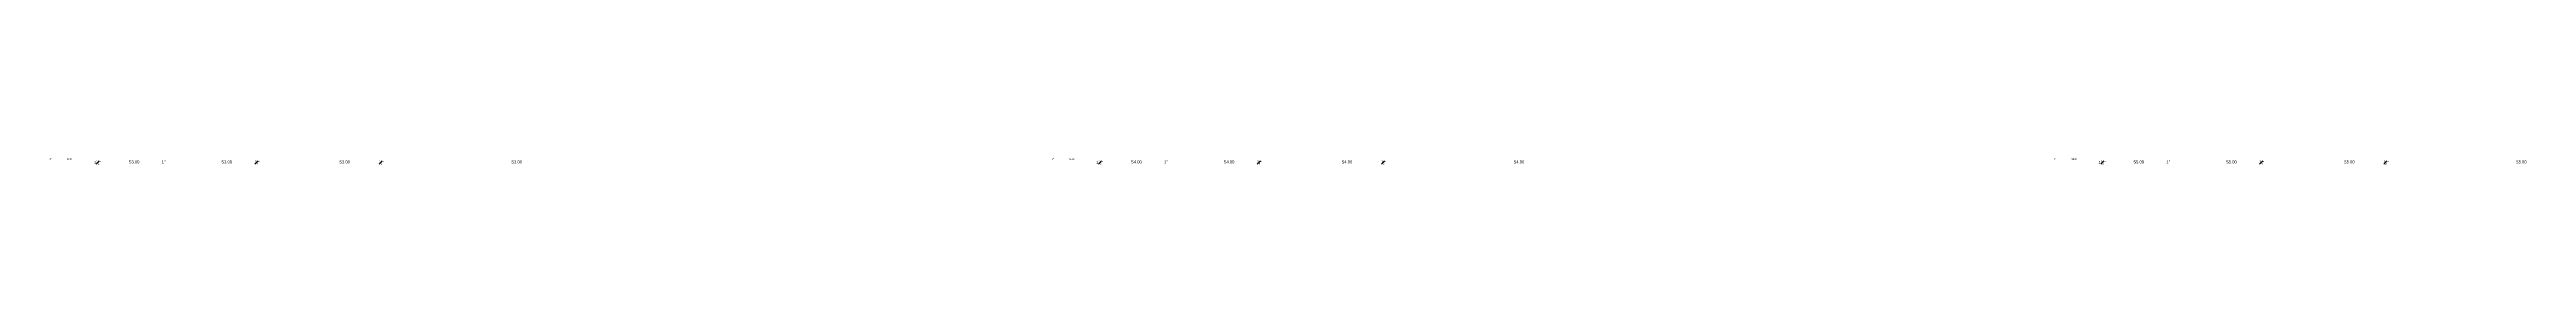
# Model space of a CAD drawing. Header units: inches. Extents: x -2375 to 41574, y 908 to 9099.
# Drawn here: x 26733 to 41560, y 1723 to 1760 of the extents above; entities that cross this region are included whole.
import ezdxf

# ---------------------------------------------------------------- set-up
doc = ezdxf.new("R2010")
doc.units = ezdxf.units.IN
doc.header["$LTSCALE"] = 12
doc.header["$MEASUREMENT"] = 0
doc.layers.add('S-ANNO-GRID-NONPLOT', color=251, linetype='CONTINUOUS', plot=False)
doc.styles.add('Arial', font='arial.ttf', dxfattribs={"width": 0.85})

msp = doc.modelspace()

# ---------------------------------------------------------------- texts
at = {"layer": 'S-ANNO-GRID-NONPLOT', "color": 191, "style": 'Arial'}
for s, insert, char_height, width, attachment_point in [('3"', (26732.7995, 1760.3633), 9, 29.548794, 1), ('S3.00', (26869.0783, 1760.3633), 9, 29.548794, 3), ('\\A1;1{\\H0.7x;\\S1#2;}"', (26998.6048, 1748.3633), 18, 59.097588, 1), ('S3.00', (27271.1624, 1748.3633), 18, 59.097588, 3), ('1"', (27405.0072, 1748.3633), 18, 59.097588, 1), ('S3.00', (27825.8436, 1748.3633), 18, 59.097588, 3), ('\\A1;{\\H0.7x;\\S3#4;}"', (27962.524, 1748.3633), 18, 59.097588, 1), ('S3.00', (28531.6392, 1748.3633), 18, 59.097588, 3), ('\\A1;{\\H0.7x;\\S1#2;}"', (28706.1525, 1748.3633), 18, 59.097588, 1), ('S3.00', (29561.2875, 1748.3633), 18, 59.097588, 3), ('3"', (32732.7995, 1760.3633), 9, 29.548794, 1), ('S4.00', (32869.0783, 1760.3633), 9, 29.548794, 3), ('\\A1;1{\\H0.7x;\\S1#2;}"', (32998.6048, 1748.3633), 18, 59.097588, 1), ('S4.00', (33271.1624, 1748.3633), 18, 59.097588, 3), ('1"', (33405.0072, 1748.3633), 18, 59.097588, 1), ('S4.00', (33825.8436, 1748.3633), 18, 59.097588, 3), ('\\A1;{\\H0.7x;\\S3#4;}"', (33962.524, 1748.3633), 18, 59.097588, 1), ('S4.00', (34531.6392, 1748.3633), 18, 59.097588, 3), ('\\A1;{\\H0.7x;\\S1#2;}"', (34706.1525, 1748.3633), 18, 59.097588, 1), ('S4.00', (35561.2875, 1748.3633), 18, 59.097588, 3), ('3"', (38732.7995, 1760.3633), 9, 29.548794, 1), ('S5.00', (38869.0783, 1760.3633), 9, 29.548794, 3), ('\\A1;1{\\H0.7x;\\S1#2;}"', (38998.6048, 1748.3633), 18, 59.097588, 1), ('S5.00', (39271.1624, 1748.3633), 18, 59.097588, 3), ('1"', (39405.0072, 1748.3633), 18, 59.097588, 1), ('S5.00', (39825.8436, 1748.3633), 18, 59.097588, 3), ('\\A1;{\\H0.7x;\\S3#4;}"', (39962.524, 1748.3633), 18, 59.097588, 1), ('S5.00', (40531.6392, 1748.3633), 18, 59.097588, 3), ('\\A1;{\\H0.7x;\\S1#2;}"', (40706.1525, 1748.3633), 18, 59.097588, 1), ('S5.00', (41561.2875, 1748.3633), 18, 59.097588, 3)]:
    msp.add_mtext(s, dxfattribs=dict(at, insert=insert, char_height=char_height, width=width, attachment_point=attachment_point))

doc.saveas('drawing.dxf')
